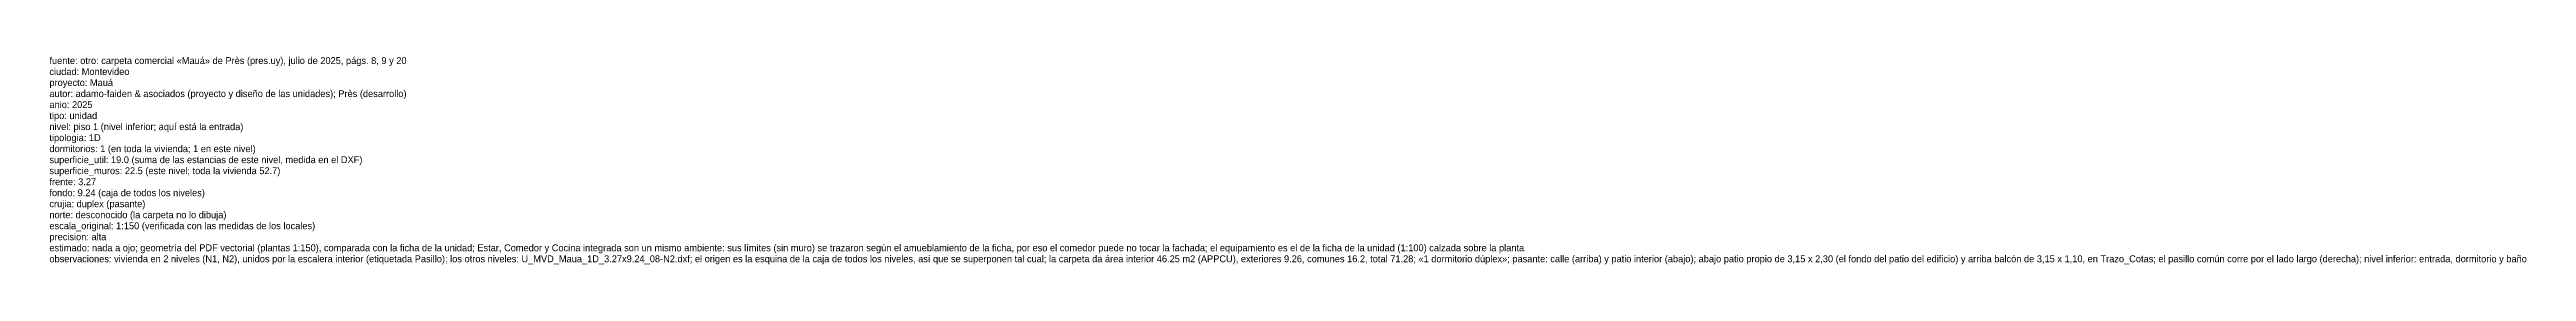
# Model space of a CAD drawing. Header units: metres. Extents: x -0.1 to 94.5, y 0 to 9.5.
# Drawn here: x 4.8 to 94.5, y 2 to 9.5 of the extents above; entities that cross this region are included whole.
import ezdxf

# ---------------------------------------------------------------- set-up
doc = ezdxf.new("R2010")
doc.units = ezdxf.units.M
doc.layers.add('Trazo_Datos', color=7, linetype='Continuous')

msp = doc.modelspace()

# ---------------------------------------------------------------- texts
at = {"layer": 'Trazo_Datos'}
for s, p in [('fuente: otro: carpeta comercial «Mauá» de Près (pres.uy), julio de 2025, págs. 8, 9 y 20', (4.77, 9.24)), ('ciudad: Montevideo', (4.77, 8.84)), ('autor: adamo-faiden & asociados (proyecto y diseño de las unidades); Près (desarrollo)', (4.77, 8.04)), ('proyecto: Mauá', (4.77, 8.44)), ('tipo: unidad', (4.77, 7.24)), ('anio: 2025', (4.77, 7.64)), ('tipologia: 1D', (4.77, 6.44)), ('dormitorios: 1 (en toda la vivienda; 1 en este nivel)', (4.77, 6.04)), ('nivel: piso 1 (nivel inferior; aquí está la entrada)', (4.77, 6.84)), ('superficie_util: 19.0 (suma de las estancias de este nivel, medida en el DXF)', (4.77, 5.64)), ('superficie_muros: 22.5 (este nivel; toda la vivienda 52.7)', (4.77, 5.24)), ('frente: 3.27', (4.77, 4.84)), ('fondo: 9.24 (caja de todos los niveles)', (4.77, 4.44)), ('crujia: duplex (pasante)', (4.77, 4.04)), ('norte: desconocido (la carpeta no lo dibuja)', (4.77, 3.64)), ('escala_original: 1:150 (verificada con las medidas de los locales)', (4.77, 3.24)), ('estimado: nada a ojo; geometría del PDF vectorial (plantas 1:150), comparada con la ficha de la unidad; Estar, Comedor y Cocina integrada son un mismo ambiente: sus límites (sin muro) se trazaron según el amueblamiento de la ficha, por eso el comedor puede no tocar la fachada; el equipamiento es el de la ficha de la unidad (1:100) calzada sobre la planta', (4.77, 2.44)), ('precision: alta', (4.77, 2.84)), ('observaciones: vivienda en 2 niveles (N1, N2), unidos por la escalera interior (etiquetada Pasillo); los otros niveles: U_MVD_Maua_1D_3.27x9.24_08-N2.dxf; el origen es la esquina de la caja de todos los niveles, así que se superponen tal cual; la carpeta da área interior 46.25 m2 (APPCU), exteriores 9.26, comunes 16.2, total 71.28; «1 dormitorio dúplex»; pasante: calle (arriba) y patio interior (abajo); abajo patio propio de 3,15 x 2,30 (el fondo del patio del edificio) y arriba balcón de 3,15 x 1,10, en Trazo_Cotas; el pasillo común corre por el lado largo (derecha); nivel inferior: entrada, dormitorio y baño', (4.77, 2.04))]:
    msp.add_text(s, height=0.25, dxfattribs=at).set_placement(p)

doc.saveas('drawing.dxf')
